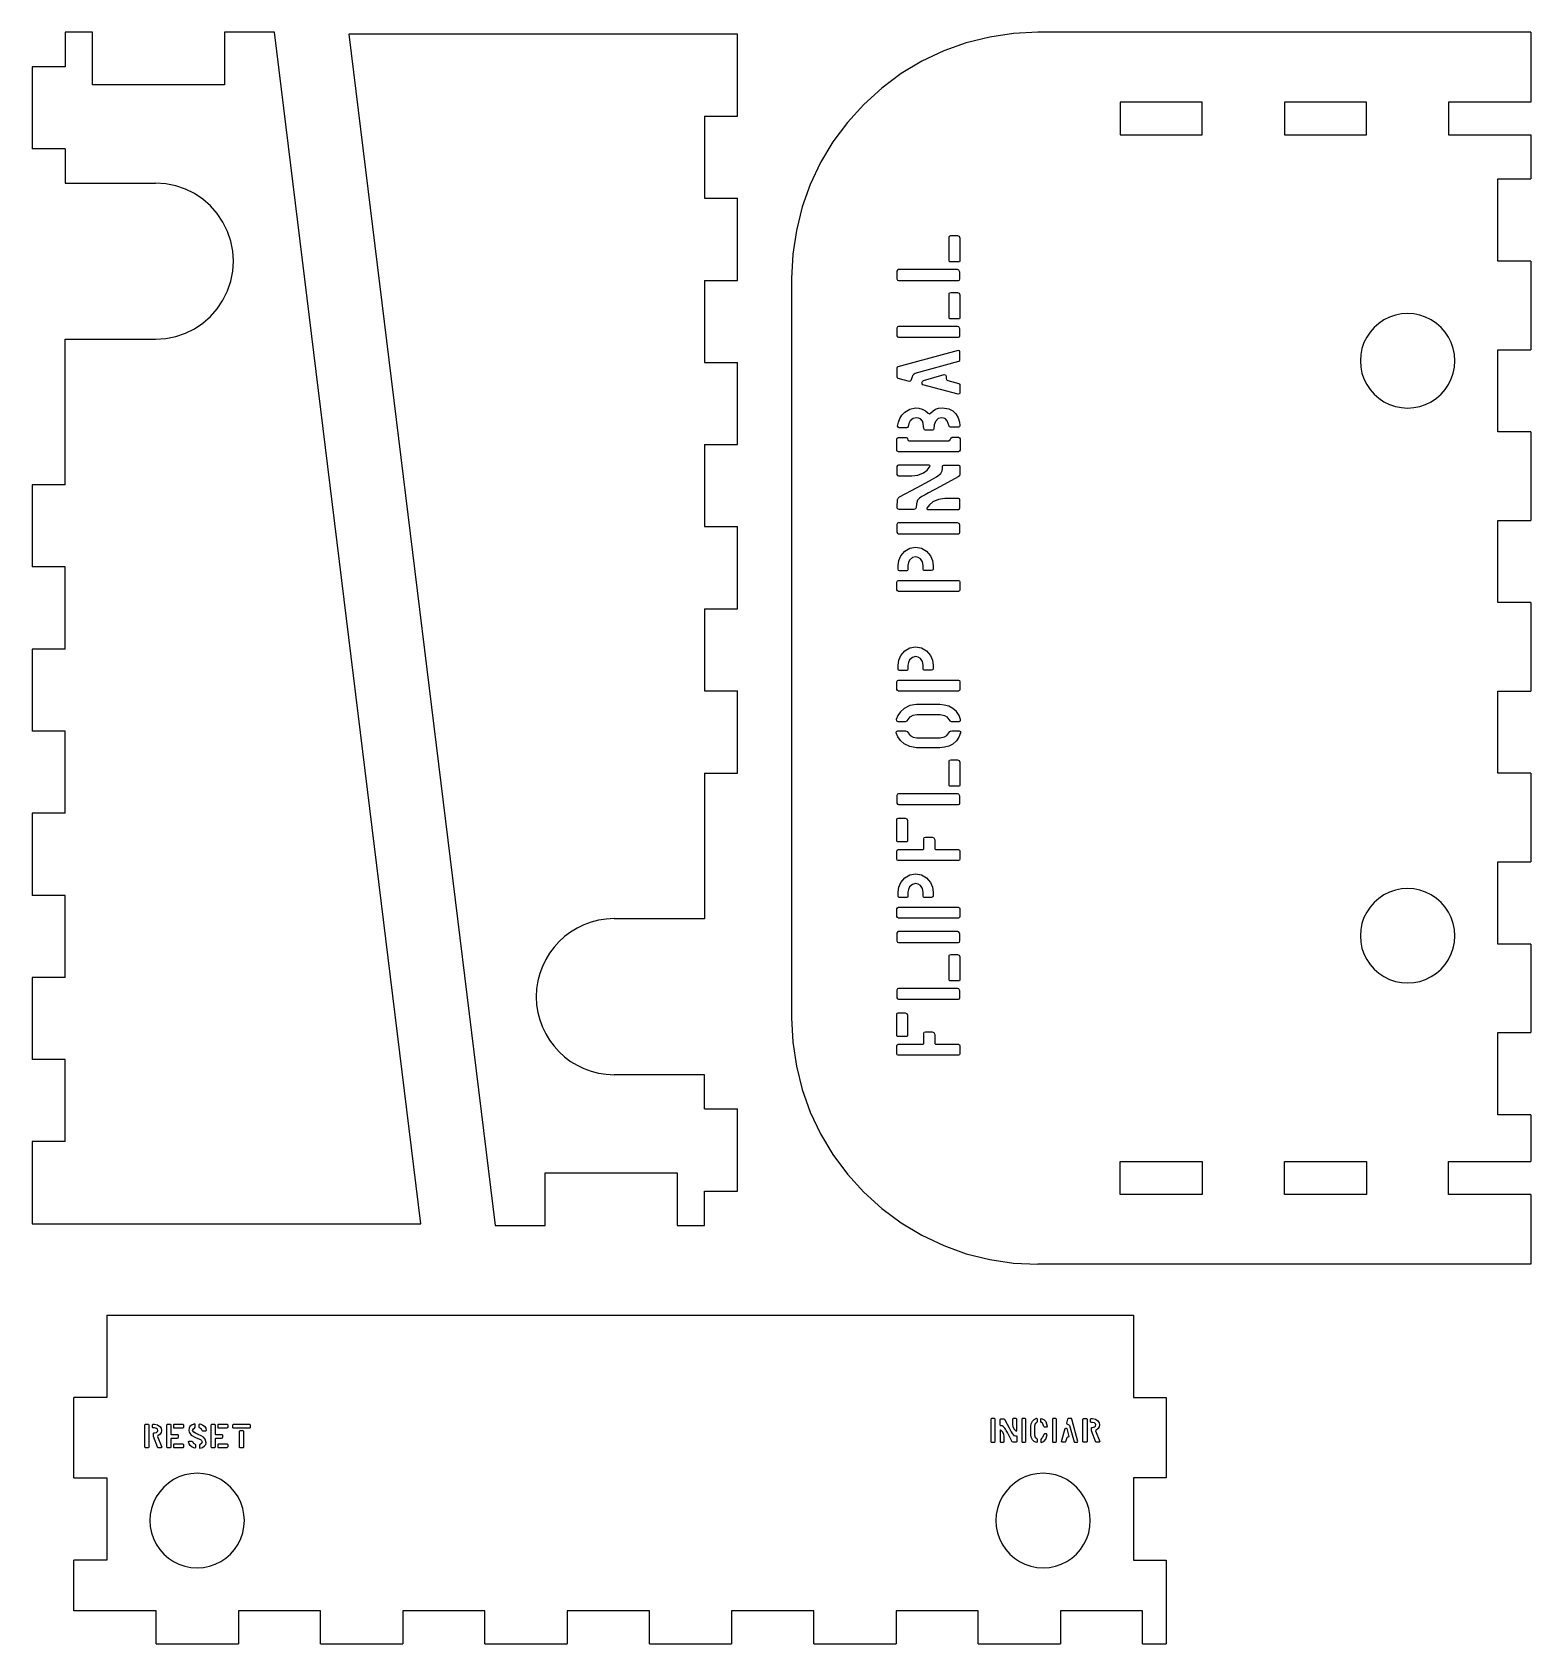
# Model space of a CAD drawing. Extents: x 0 to 365, y 7 to 400.
import ezdxf

# ---------------------------------------------------------------- set-up
doc = ezdxf.new("R2010")
doc.units = 0

msp = doc.modelspace()

# ---------------------------------------------------------------- linework, layer by layer
at = {"layer": 'Layer 1'}
for p, q in [((14.840481, 399.867708), (8.130641, 399.867708)), ((8.130641, 399.867708), (8.130641, 391.449724)), ((14.840481, 387.047587), (14.840481, 399.867708)), ((59.150247, 399.867708), (46.984705, 399.867708)), ((46.984705, 399.867708), (46.984705, 387.047587)), ((94.773746, 109.74282), (59.150247, 399.867708)), ((77.208059, 399.423737), (112.83156, 109.30097)), ((171.85217, 399.423737), (77.208059, 399.423737)), ((171.85217, 379.423618), (171.85217, 399.423737)), ((227.582896, 397.274203), (222.071997, 395.300487)), ((233.272927, 398.704177), (227.582896, 397.274203)), ((239.102746, 399.574111), (233.272927, 398.704177)), ((245.03301, 399.867708), (239.102746, 399.574111)), ((365.03293, 399.867635), (245.03327, 399.867635)), ((365.03293, 399.867635), (365.03293, 382.867626)), ((216.779574, 392.799324), (211.744969, 389.787011)), ((222.071997, 395.300487), (216.779574, 392.799324)), ((8.130641, 391.449724), (0.132291, 391.449724)), ((0.132292, 391.449724), (0.132292, 371.449606)), ((211.744969, 389.787011), (207.007527, 386.279845)), ((46.984705, 387.047587), (14.840481, 387.047587)), ((207.007527, 386.279845), (202.606589, 382.294123)), ((202.606589, 382.294123), (198.620865, 377.893187)), ((265.03313, 382.867626), (265.03313, 374.867685)), ((285.03298, 382.867626), (265.03313, 382.867626)), ((285.03298, 374.867685), (285.03298, 382.867626)), ((305.0331, 382.867626), (305.0331, 374.867685)), ((325.03295, 382.867626), (305.0331, 382.867626)), ((325.03295, 374.867685), (325.03295, 382.867626)), ((345.03307, 382.867626), (345.03307, 374.867685)), ((365.03293, 382.867626), (345.03307, 382.867626)), ((163.85117, 379.423618), (163.85117, 359.441756)), ((163.85117, 379.423618), (171.85217, 379.423618)), ((198.620865, 377.893187), (195.113698, 373.155745)), ((195.113698, 373.155745), (192.101384, 368.121142)), ((265.03313, 374.867685), (285.03298, 374.867685)), ((305.0331, 374.867685), (325.03295, 374.867685)), ((345.03307, 374.867685), (365.03293, 374.867685)), ((365.03293, 374.867685), (365.03293, 364.136714)), ((8.130641, 371.449606), (0.132291, 371.449606)), ((8.130641, 371.449606), (8.130641, 363.135604)), ((192.101384, 368.121142), (189.600219, 362.828719)), ((8.130641, 363.135604), (30.130751, 363.135604)), ((32.647713, 362.968569), (30.130981, 363.135657)), ((35.088416, 362.477963), (32.647713, 362.968569)), ((37.425402, 361.679825), (35.088416, 362.477963)), ((39.630981, 360.59014), (37.425402, 361.679825)), ((189.600219, 362.828719), (187.626501, 357.317821)), ((357.03299, 344.136596), (357.03299, 364.136714)), ((357.03299, 364.136714), (365.03293, 364.136714)), ((41.677465, 359.224895), (39.630981, 360.59014)), ((43.537166, 357.600075), (41.677465, 359.224895)), ((45.182395, 355.731667), (43.537166, 357.600075)), ((163.85117, 359.441756), (171.85217, 359.441756)), ((171.85217, 339.441637), (171.85217, 359.441756)), ((187.626501, 357.317821), (186.196526, 351.627791)), ((46.585464, 353.635657), (45.182395, 355.731667)), ((47.699128, 351.372559), (46.585464, 353.635657)), ((48.494602, 349.013545), (47.699128, 351.372559)), ((186.196526, 351.627791), (185.32659, 345.797972)), ((223.41681, 344.090819), (223.41681, 349.988649)), ((223.418, 349.988709), (223.525126, 350.24958)), ((223.525126, 350.24958), (223.78601, 350.356709)), ((223.78723, 350.356679), (225.44617, 350.356679)), ((225.44601, 350.356709), (225.86475, 350.182459)), ((225.86475, 350.182459), (226.03899, 349.763709)), ((226.03883, 349.763749), (226.03883, 344.090819)), ((48.971886, 346.590587), (48.494602, 349.013545)), ((49.130981, 344.135657), (48.971886, 346.590587)), ((185.32659, 345.797972), (185.03299, 339.867708)), ((48.494602, 339.257769), (48.971886, 341.680727)), ((48.971886, 341.680727), (49.130981, 344.135657)), ((210.67977, 341.673589), (210.67977, 339.789749)), ((210.793504, 341.94358), (210.68001, 341.673709)), ((211.04799, 342.062709), (210.793504, 341.94358)), ((225.46469, 342.062789), (211.04754, 342.062789)), ((223.56101, 343.926699), (223.418, 344.090709)), ((225.89596, 343.926779), (223.55969, 343.926779)), ((225.786, 341.964709), (225.46601, 342.062709)), ((226.03899, 341.468709), (225.786, 341.964709)), ((226.03899, 344.090709), (225.89601, 343.926699)), ((226.03883, 339.789749), (226.03883, 341.468799)), ((365.03293, 344.136596), (357.03299, 344.136596)), ((365.03293, 344.136596), (365.03293, 322.566704)), ((47.699128, 336.898755), (48.494602, 339.257769)), ((163.85117, 339.441637), (163.85117, 319.459775)), ((163.85117, 339.441637), (171.85217, 339.441637)), ((185.03371, 339.867808), (185.03371, 159.86806)), ((210.68001, 339.789709), (210.79425, 339.52945)), ((210.79425, 339.52945), (211.04799, 339.420699)), ((211.04754, 339.420659), (225.67106, 339.420659)), ((225.67101, 339.420699), (225.931875, 339.528704)), ((225.931875, 339.528704), (226.03899, 339.789709)), ((45.182395, 332.539647), (46.585464, 334.635657)), ((46.585464, 334.635657), (47.699128, 336.898755)), ((223.41681, 330.266609), (223.41681, 336.164699)), ((223.418, 336.164709), (223.525126, 336.425584)), ((223.525126, 336.425584), (223.78601, 336.532709)), ((223.78723, 336.532729), (225.44617, 336.532729)), ((225.44601, 336.532709), (225.86475, 336.358459)), ((225.86475, 336.358459), (226.03899, 335.939709)), ((226.03883, 335.939799), (226.03883, 330.266609)), ((41.677465, 329.046419), (43.537166, 330.671239)), ((43.537166, 330.671239), (45.182395, 332.539647)), ((223.56101, 330.102709), (223.418, 330.266709)), ((225.89596, 330.102829), (223.55969, 330.102829)), ((226.03899, 330.266709), (225.89601, 330.102709)), ((329.283, 329.827), (328.014362, 328.977775)), ((330.65277, 330.50106), (329.283, 329.827)), ((332.080594, 330.982531), (330.65277, 330.50106)), ((333.547121, 331.271414), (332.080594, 330.982531)), ((335.033, 331.367708), (333.547121, 331.271414)), ((336.518879, 331.271414), (335.033, 331.367708)), ((337.985406, 330.982531), (336.518879, 331.271414)), ((339.41323, 330.50106), (337.985406, 330.982531)), ((340.783, 329.827), (339.41323, 330.50106)), ((342.051638, 328.977775), (340.783, 329.827)), ((32.647713, 325.302745), (35.088416, 325.793351)), ((35.088416, 325.793351), (37.425402, 326.591489)), ((37.425402, 326.591489), (39.630981, 327.681174)), ((39.630981, 327.681174), (41.677465, 329.046419)), ((210.67977, 327.849639), (210.67977, 325.965799)), ((210.793504, 328.11958), (210.68001, 327.849709)), ((210.68001, 325.965709), (210.79425, 325.705454)), ((211.04799, 328.238709), (210.793504, 328.11958)), ((210.79425, 325.705454), (211.04799, 325.596699)), ((225.46469, 328.238569), (211.04754, 328.238569)), ((225.786, 328.140709), (225.46601, 328.238709)), ((225.67101, 325.596699), (225.931875, 325.704704)), ((226.03899, 327.644709), (225.786, 328.140709)), ((225.931875, 325.704704), (226.03899, 325.965709)), ((226.03883, 325.965799), (226.03883, 327.644589)), ((325.90004, 326.85637), (325.073708, 325.617708)), ((326.883484, 327.981978), (325.90004, 326.85637)), ((328.014362, 328.977775), (326.883484, 327.981978)), ((343.182516, 327.981978), (342.051638, 328.977775)), ((344.16596, 326.85637), (343.182516, 327.981978)), ((344.992292, 325.617708), (344.16596, 326.85637)), ((8.130641, 289.6698), (8.130641, 325.135617)), ((8.130641, 325.135617), (30.130751, 325.135617)), ((30.130981, 325.135657), (32.647713, 325.302745)), ((225.56787, 322.378579), (210.92583, 318.425709)), ((211.04754, 325.596709), (225.67106, 325.596709)), ((225.894621, 322.319825), (225.56801, 322.378699)), ((226.03899, 322.030709), (225.894621, 322.319825)), ((226.03883, 320.145759), (226.03883, 322.030659)), ((323.931078, 322.868261), (323.634132, 321.390993)), ((324.414162, 324.282752), (323.931078, 322.868261)), ((325.073708, 325.617708), (324.414162, 324.282752)), ((345.651838, 324.282752), (344.992292, 325.617708)), ((346.134922, 322.868261), (345.651838, 324.282752)), ((346.431868, 321.390993), (346.134922, 322.868261)), ((357.03299, 302.566849), (357.03299, 322.566704)), ((357.03299, 322.566704), (365.03293, 322.566704)), ((163.85117, 319.459775), (171.85217, 319.459775)), ((171.85217, 299.46018), (171.85217, 319.459775)), ((210.6586, 318.077519), (210.6586, 316.008999)), ((210.730874, 318.297467), (210.659, 318.077609)), ((210.92499, 318.425599), (210.730874, 318.297467)), ((215.16446, 316.868899), (225.77425, 319.797569)), ((225.77301, 319.797609), (225.967496, 319.925609)), ((225.967496, 319.925609), (226.03899, 320.145709)), ((323.634132, 321.390993), (323.533, 319.867708)), ((323.533, 319.867708), (323.634132, 318.344423)), ((323.634132, 318.344423), (323.931078, 316.867155)), ((346.134922, 316.867155), (346.431868, 318.344423)), ((346.533, 319.867708), (346.431868, 321.390993)), ((346.431868, 318.344423), (346.533, 319.867708)), ((346.533, 319.867708), (346.533, 319.867708)), ((210.659, 316.008909), (210.730499, 315.771809)), ((210.730499, 315.771809), (210.92499, 315.640309)), ((210.92583, 315.640169), (213.70925, 314.944319)), ((213.70999, 314.944299), (213.969994, 314.969088)), ((213.969994, 314.969088), (214.13999, 315.148909)), ((214.14052, 315.148839), (214.65117, 316.418309)), ((214.65199, 316.418309), (214.861125, 316.703796)), ((214.861125, 316.703796), (215.16401, 316.868909)), ((216.78106, 314.534219), (216.90542, 314.841659)), ((216.805249, 314.235434), (216.78199, 314.534309)), ((217.028, 314.042909), (216.805249, 314.235434)), ((216.906, 314.841609), (217.151, 315.066909)), ((225.56787, 311.748939), (217.02712, 314.042889)), ((217.15148, 315.066819), (222.21031, 316.500339)), ((222.20999, 316.500309), (222.495, 316.477309)), ((222.495, 316.477309), (222.68, 316.152309)), ((222.68127, 316.152409), (222.69977, 315.537519)), ((222.70101, 315.537609), (222.7985, 315.241734)), ((222.7985, 315.241734), (223.04899, 315.066909)), ((223.04904, 315.066819), (225.77425, 314.329689)), ((225.77301, 314.329609), (225.967496, 314.201472)), ((225.967496, 314.201472), (226.03899, 313.981609)), ((226.03883, 313.981499), (226.03883, 312.096869)), ((323.931078, 316.867155), (324.414162, 315.452664)), ((324.414162, 315.452664), (325.073708, 314.117708)), ((325.073708, 314.117708), (325.90004, 312.879046)), ((344.16596, 312.879046), (344.992292, 314.117708)), ((344.992292, 314.117708), (345.651838, 315.452664)), ((345.651838, 315.452664), (346.134922, 316.867155)), ((225.894621, 311.807661), (225.56801, 311.748899)), ((226.03899, 312.096899), (225.894621, 311.807661)), ((325.90004, 312.879046), (326.883484, 311.753438)), ((326.883484, 311.753438), (328.014362, 310.757641)), ((328.014362, 310.757641), (329.283, 309.908416)), ((340.783, 309.908416), (342.051638, 310.757641)), ((342.051638, 310.757641), (343.182516, 311.753438)), ((343.182516, 311.753438), (344.16596, 312.879046)), ((211.393621, 305.837774), (211.916011, 306.654624)), ((211.916011, 306.654624), (212.584, 307.356199)), ((212.584, 307.356199), (213.821126, 308.120036)), ((213.821126, 308.120036), (215.24201, 308.405599)), ((215.24201, 308.405599), (216.051243, 308.332736)), ((216.051243, 308.332736), (216.82599, 308.108299)), ((216.82599, 308.108299), (217.635875, 307.666712)), ((217.635875, 307.666712), (218.31001, 307.074299)), ((218.31001, 307.074299), (218.613376, 306.946899)), ((218.613376, 306.946899), (218.904, 307.094899)), ((218.904, 307.094899), (219.491, 307.690099)), ((219.491, 307.690099), (220.118624, 308.064949)), ((220.118624, 308.064949), (220.82199, 308.299999)), ((220.82199, 308.299999), (221.81201, 308.405599)), ((221.81201, 308.405599), (223.35, 308.168299)), ((223.35, 308.168299), (224.2835, 307.687649)), ((224.2835, 307.687649), (225.034, 306.955299)), ((225.034, 306.955299), (225.591875, 305.978624)), ((329.283, 309.908416), (330.65277, 309.234356)), ((330.65277, 309.234356), (332.080594, 308.752885)), ((332.080594, 308.752885), (333.547121, 308.464002)), ((333.547121, 308.464002), (335.033, 308.367708)), ((335.033, 308.367708), (336.518879, 308.464002)), ((336.518879, 308.464002), (337.985406, 308.752885)), ((337.985406, 308.752885), (339.41323, 309.234356)), ((339.41323, 309.234356), (340.783, 309.908416)), ((210.864, 303.982299), (211.03642, 304.936662)), ((210.95613, 303.693111), (210.864, 303.982299)), ((211.23201, 303.572299), (210.95613, 303.693111)), ((211.03642, 304.936662), (211.393621, 305.837774)), ((213.03456, 303.572259), (211.23275, 303.572259)), ((213.272871, 303.657361), (213.03401, 303.572299)), ((213.40299, 303.879599), (213.272871, 303.657361)), ((213.59075, 304.593712), (213.40299, 303.879599)), ((213.94801, 305.259299), (213.59075, 304.593712)), ((214.62, 305.821999), (213.94801, 305.259299)), ((215.406, 305.988899), (214.62, 305.821999)), ((215.955124, 305.922637), (215.406, 305.988899)), ((216.45099, 305.694599), (215.955124, 305.922637)), ((216.91499, 305.155699), (216.45099, 305.694599)), ((217.117, 304.635599), (216.91499, 305.155699)), ((217.26599, 303.346899), (217.117, 304.635599)), ((217.373131, 303.085799), (217.26599, 303.346899)), ((217.634, 302.978299), (217.373131, 303.085799)), ((219.31312, 302.978269), (217.63302, 302.978269)), ((219.574134, 303.086024), (219.314, 302.978299)), ((219.68201, 303.346899), (219.574134, 303.086024)), ((219.788755, 304.250074), (219.68201, 303.346899)), ((220.11, 305.112899), (219.788755, 304.250074)), ((220.765, 305.781399), (220.11, 305.112899)), ((221.62799, 305.988899), (220.765, 305.781399)), ((222.47201, 305.775399), (221.62799, 305.988899)), ((222.95001, 305.271999), (222.47201, 305.775399)), ((223.389, 303.961599), (222.95001, 305.271999)), ((223.520256, 303.756303), (223.389, 303.961599)), ((223.75799, 303.674899), (223.520256, 303.756303)), ((225.66312, 303.674919), (223.75812, 303.674919)), ((225.591875, 305.978624), (225.918, 304.903999)), ((225.938749, 303.795561), (225.66199, 303.674899)), ((225.918, 304.903999), (226.031, 304.084299)), ((226.031, 304.084299), (225.938749, 303.795561)), ((365.03293, 302.566849), (357.03299, 302.566849)), ((365.03293, 302.566849), (365.03293, 280.99669)), ((163.85117, 299.46018), (163.85117, 279.47832)), ((163.85117, 299.46018), (171.85217, 299.46018)), ((210.679, 300.766899), (210.78662, 301.037637)), ((210.67977, 298.10438), (210.67977, 300.766879)), ((210.78662, 301.037637), (211.04799, 301.155599)), ((211.04754, 301.155559), (212.93137, 301.155559)), ((212.93201, 301.155599), (213.163751, 301.070011)), ((213.163751, 301.070011), (213.301, 300.848299)), ((213.30179, 300.848379), (213.32029, 300.684859)), ((213.321, 300.684899), (213.451001, 300.462511)), ((213.451001, 300.462511), (213.68901, 300.377599)), ((213.68808, 300.377679), (223.28717, 300.377679)), ((223.286, 300.377599), (223.61401, 300.602899)), ((223.61525, 300.602839), (223.81898, 301.012419)), ((223.819, 301.012299), (224.146, 301.237599)), ((224.14706, 301.237579), (225.68165, 301.237579)), ((225.68199, 301.237599), (225.943749, 301.130087)), ((225.943749, 301.130087), (226.051, 300.868899)), ((226.05206, 300.869009), (226.05206, 298.10438)), ((210.786999, 297.84315), (210.679, 298.1043)), ((210.7975, 294.363512), (210.68001, 294.1023)), ((211.04799, 297.7356), (210.786999, 297.84315)), ((211.06799, 294.4709), (210.7975, 294.363512)), ((225.68165, 297.73555), (211.04754, 297.73555)), ((218.52202, 294.47086), (211.06871, 294.47086)), ((218.56435, 294.47086), (218.52205, 294.47086)), ((218.732876, 294.373837), (218.56401, 294.4709)), ((218.748, 294.1843), (218.732876, 294.373837)), ((221.77999, 294.1636), (221.865615, 294.379388)), ((221.865615, 294.379388), (222.08699, 294.4709)), ((222.08596, 294.47086), (225.73192, 294.47086)), ((225.944127, 297.8433), (225.68199, 297.7356)), ((225.732, 294.4709), (225.946999, 294.378701)), ((226.051, 298.1043), (225.944127, 297.8433)), ((225.946999, 294.378701), (226.03899, 294.1636)), ((210.67977, 294.10229), (210.67977, 292.19756)), ((210.68001, 292.1976), (210.797879, 291.936337)), ((210.797879, 291.936337), (211.06799, 291.8289)), ((211.06871, 291.82899), (214.3469, 291.82899)), ((214.346, 291.8289), (215.799009, 292.01755)), ((215.61801, 289.0352), (218.64899, 290.6604)), ((215.799009, 292.01755), (217.14701, 292.5797)), ((217.14701, 292.5797), (218.061497, 293.275388)), ((218.061497, 293.275388), (218.748, 294.1843)), ((218.64899, 290.6604), (220.346, 291.5829)), ((220.346, 291.5829), (221.371, 292.4427)), ((225.63, 291.6036), (221.33999, 289.2959)), ((221.371, 292.4427), (221.68699, 293.039)), ((221.68699, 293.039), (221.77999, 293.6723)), ((221.77904, 293.67235), (221.77904, 294.16368)), ((225.927116, 291.881713), (225.63, 291.6036)), ((226.03899, 292.2796), (225.927116, 291.881713)), ((226.03883, 294.16368), (226.03883, 292.27958)), ((8.130641, 289.6698), (0.132291, 289.6698)), ((0.132292, 289.6698), (0.132292, 269.66969)), ((210.864, 286.0743), (210.996159, 286.45025)), ((210.996159, 286.45025), (211.294, 286.7296)), ((211.294, 286.7296), (215.61801, 289.0352)), ((216.74201, 286.8109), (216.164758, 286.411088)), ((217.53301, 287.2451), (216.74201, 286.8109)), ((218.41, 287.7192), (217.53301, 287.2451)), ((221.33999, 289.2959), (218.41, 287.7192)), ((210.74062, 284.23096), (210.86498, 286.07431)), ((210.864621, 283.856862), (210.74099, 284.2309)), ((211.23201, 283.6983), (210.864621, 283.856862)), ((214.83637, 283.69835), (211.23275, 283.69835)), ((215.18488, 283.834237), (214.83701, 283.6983)), ((215.349, 284.1696), (215.18488, 283.834237)), ((215.431, 285.0089), (215.349, 284.1696)), ((215.71199, 285.9035), (215.431, 285.0089)), ((216.164758, 286.411088), (215.71199, 285.9035)), ((218.61662, 284.833012), (217.991, 283.9849)), ((217.991, 283.9849), (218.006124, 283.788387)), ((218.006124, 283.788387), (218.17499, 283.6983)), ((218.17542, 283.69835), (218.21512, 283.69835)), ((218.2151, 283.69835), (225.67106, 283.69835)), ((219.44399, 285.4997), (218.61662, 284.833012)), ((220.846746, 286.128313), (219.44399, 285.4997)), ((222.37401, 286.3403), (220.846746, 286.128313)), ((225.67106, 286.34021), (222.37435, 286.34021)), ((225.932246, 286.232562), (225.67101, 286.3403)), ((225.67101, 283.6983), (225.931875, 283.805838)), ((225.931875, 283.805838), (226.03899, 284.0669)), ((226.03899, 285.9716), (225.932246, 286.232562)), ((226.03883, 284.06691), (226.03883, 285.97165)), ((163.85117, 279.47832), (171.85217, 279.47832)), ((171.85217, 259.47847), (171.85217, 279.47832)), ((210.67977, 280.04101), (210.67977, 278.13628)), ((210.793871, 280.301038), (210.68001, 280.0409)), ((211.04799, 280.4096), (210.793871, 280.301038)), ((225.46469, 280.40958), (211.04754, 280.40958)), ((225.873243, 280.239613), (225.46601, 280.4096)), ((226.03899, 279.8363), (225.873243, 280.239613)), ((226.03883, 278.13628), (226.03883, 279.83623)), ((357.03299, 260.99683), (357.03299, 280.99669)), ((357.03299, 280.99669), (365.03293, 280.99669)), ((210.68001, 278.1363), (210.79425, 277.876163)), ((210.79425, 277.876163), (211.04799, 277.7676)), ((211.04754, 277.76771), (225.67106, 277.76771)), ((225.67101, 277.7676), (225.931875, 277.87515)), ((225.931875, 277.87515), (226.03899, 278.1363)), ((210.95099, 270.0383), (211.115994, 271.26625)), ((211.115994, 271.26625), (211.60499, 272.4039)), ((211.60499, 272.4039), (212.58099, 273.539)), ((212.58099, 273.539), (213.821627, 274.252625)), ((213.77, 271.3303), (213.46913, 270.71715)), ((214.46299, 271.9395), (213.77, 271.3303)), ((213.821627, 274.252625), (215.231, 274.5029)), ((215.231, 272.1269), (214.46299, 271.9395)), ((215.231, 274.5029), (216.64037, 274.25255)), ((215.878752, 271.999875), (215.231, 272.1269)), ((216.43499, 271.6447), (215.878752, 271.999875)), ((216.940747, 270.915262), (216.43499, 271.6447)), ((216.64037, 274.25255), (217.88099, 273.539)), ((217.11499, 270.0383), (216.940747, 270.915262)), ((217.88099, 273.539), (218.85701, 272.4039)), ((218.85701, 272.4039), (219.345624, 271.26625)), ((219.345624, 271.26625), (219.51101, 270.0383)), ((8.130641, 269.66969), (0.132291, 269.66969)), ((8.130641, 249.68888), (8.130641, 269.66969)), ((211.058617, 268.834925), (210.95099, 269.0963)), ((210.95229, 269.09626), (210.95229, 270.03818)), ((211.32001, 268.7276), (211.058617, 268.834925)), ((213.10071, 268.72769), (211.32006, 268.72769)), ((213.287255, 268.796438), (213.101, 268.7276)), ((213.36701, 268.9729), (213.287255, 268.796438)), ((213.46913, 270.71715), (213.36701, 270.0383)), ((213.36794, 270.03818), (213.36794, 268.97296)), ((217.11444, 269.03435), (217.11444, 270.03818)), ((217.18437, 268.858016), (217.11499, 269.0343)), ((217.361, 268.7889), (217.18437, 268.858016)), ((219.14379, 268.78881), (217.3605, 268.78881)), ((219.404259, 268.896713), (219.143, 268.7889)), ((219.51101, 269.1576), (219.404259, 268.896713)), ((219.51156, 270.03818), (219.51156, 269.15764)), ((210.67977, 264.11971), (210.67977, 266.00354)), ((210.68001, 266.0036), (210.79425, 266.263737)), ((210.793504, 263.849425), (210.68001, 264.1196)), ((211.04799, 263.7303), (210.793504, 263.849425)), ((210.79425, 266.263737), (211.04799, 266.3723)), ((211.04754, 266.37237), (225.67106, 266.37237)), ((225.67106, 263.73024), (211.04754, 263.73024)), ((225.67101, 266.3723), (225.931875, 266.26475)), ((225.931496, 263.8486), (225.67101, 263.7303)), ((226.03899, 264.1196), (225.931496, 263.8486)), ((225.931875, 266.26475), (226.03899, 266.0036)), ((226.03883, 266.00354), (226.03883, 264.11971)), ((163.85117, 259.47847), (163.85117, 239.49713)), ((163.85117, 259.47847), (171.85217, 259.47847)), ((365.03293, 260.99683), (357.03299, 260.99683)), ((365.03293, 260.99683), (365.03293, 239.42562)), ((8.130641, 249.68888), (0.132291, 249.68888)), ((0.132292, 249.68888), (0.132292, 229.68903)), ((211.115994, 246.9889), (211.60499, 248.1265)), ((211.60499, 248.1265), (212.58099, 249.26169)), ((212.58099, 249.26169), (213.821627, 249.975326)), ((214.46299, 247.66221), (213.77, 247.0529)), ((213.821627, 249.975326), (215.231, 250.22559)), ((215.231, 247.84961), (214.46299, 247.66221)), ((215.231, 250.22559), (216.64037, 249.975248)), ((215.878752, 247.722581), (215.231, 247.84961)), ((216.43499, 247.36741), (215.878752, 247.722581)), ((216.940747, 246.637919), (216.43499, 247.36741)), ((216.64037, 249.975248), (217.88099, 249.26169)), ((217.88099, 249.26169), (218.85701, 248.1265)), ((218.85701, 248.1265), (219.345624, 246.9889)), ((210.95099, 245.76091), (211.115994, 246.9889)), ((211.058617, 244.557243), (210.95099, 244.81891)), ((210.95229, 244.81783), (210.95229, 245.75975)), ((211.32001, 244.4503), (211.058617, 244.557243)), ((213.10071, 244.45006), (211.32006, 244.45006)), ((213.287255, 244.51911), (213.101, 244.4503)), ((213.36701, 244.69559), (213.287255, 244.51911)), ((213.46913, 246.439755), (213.36701, 245.76091)), ((213.36794, 245.75975), (213.36794, 244.69612)), ((213.77, 247.0529), (213.46913, 246.439755)), ((217.11499, 245.76091), (216.940747, 246.637919)), ((217.11444, 244.75697), (217.11444, 245.75975)), ((217.18437, 244.580995), (217.11499, 244.75689)), ((217.361, 244.5116), (217.18437, 244.580995)), ((219.14379, 244.51091), (217.3605, 244.51091)), ((219.404259, 244.61933), (219.143, 244.5116)), ((219.345624, 246.9889), (219.51101, 245.76091)), ((219.51101, 244.8803), (219.404259, 244.61933)), ((219.51156, 245.75975), (219.51156, 244.88133)), ((163.85117, 239.49713), (171.85217, 239.49713)), ((171.85217, 219.49728), (171.85217, 239.49713)), ((210.67977, 239.84102), (210.67977, 241.7275)), ((210.68001, 241.7263), (210.79425, 241.986384)), ((210.793504, 239.571705), (210.68001, 239.84231)), ((211.04799, 239.4529), (210.793504, 239.571705)), ((210.79425, 241.986384), (211.04799, 242.0949)), ((211.04754, 242.09527), (225.67106, 242.09527)), ((225.67106, 239.45208), (211.04754, 239.45208)), ((225.67101, 242.0949), (225.931875, 241.987737)), ((225.931496, 239.571247), (225.67101, 239.4529)), ((226.03899, 239.84231), (225.931496, 239.571247)), ((225.931875, 241.987737), (226.03899, 241.7263)), ((226.03883, 241.7275), (226.03883, 239.84102)), ((357.03299, 219.42577), (357.03299, 239.42562)), ((357.03299, 239.42562), (365.03293, 239.42562)), ((213.857621, 235.894642), (212.413, 235.20851)), ((215.417, 236.1763), (213.857621, 235.894642)), ((215.463, 236.1763), (215.417, 236.1763)), ((215.529, 236.1763), (215.463, 236.1763)), ((215.665, 236.1763), (215.529, 236.1763)), ((215.94699, 236.1763), (215.665, 236.1763)), ((216.48999, 236.1763), (215.94699, 236.1763)), ((217.91901, 236.1763), (216.48999, 236.1763)), ((219.57099, 236.1763), (217.91901, 236.1763)), ((220.447, 236.1763), (219.57099, 236.1763)), ((220.84001, 236.1763), (220.447, 236.1763)), ((221.025, 236.1763), (220.84001, 236.1763)), ((221.17201, 236.1763), (221.025, 236.1763)), ((222.21701, 236.05081), (221.17201, 236.1763)), ((223.288505, 235.7409), (222.21701, 236.05081)), ((224.282, 235.22819), (223.288505, 235.7409)), ((210.917878, 233.517538), (210.522, 232.48959)), ((210.522, 232.48959), (210.591745, 232.163056)), ((210.591745, 232.163056), (210.89099, 232.0189)), ((210.89144, 232.01993), (212.81496, 232.01993)), ((211.53199, 234.42841), (210.917878, 233.517538)), ((212.413, 235.20851), (211.53199, 234.42841)), ((212.81599, 232.0189), (213.14399, 232.22361)), ((213.14399, 232.22361), (213.902, 233.16269)), ((213.902, 233.16269), (214.667009, 233.580103)), ((214.667009, 233.580103), (215.54001, 233.71829)), ((215.54017, 233.71856), (221.17315, 233.71856)), ((221.17201, 233.71829), (221.21301, 233.71829)), ((221.21299, 233.71829), (222.28699, 233.50181)), ((222.28699, 233.50181), (222.86899, 233.13991)), ((222.86899, 233.13991), (223.588, 232.22361)), ((223.588, 232.22361), (223.93701, 232.0189)), ((223.93804, 232.01993), (225.84304, 232.01993)), ((225.19399, 234.43291), (224.282, 235.22819)), ((225.812251, 233.520466), (225.19399, 234.43291)), ((226.20999, 232.48959), (225.812251, 233.520466)), ((225.84201, 232.0189), (226.141121, 232.16309)), ((226.141121, 232.16309), (226.20999, 232.48959)), ((8.130641, 229.68903), (0.132291, 229.68903)), ((8.130641, 209.7077), (8.130641, 229.68903)), ((210.522, 229.31563), (210.591745, 229.642201)), ((210.917878, 228.287709), (210.522, 229.31563)), ((210.591745, 229.642201), (210.89099, 229.78629)), ((210.89144, 229.78685), (212.81496, 229.78685)), ((211.53199, 227.37687), (210.917878, 228.287709)), ((212.81599, 229.78629), (213.14399, 229.58161)), ((213.14399, 229.58161), (213.902, 228.64218)), ((213.902, 228.64218), (214.667009, 228.224559)), ((214.667009, 228.224559), (215.54001, 228.08629)), ((215.54017, 228.08558), (221.17315, 228.08558)), ((221.17201, 228.08629), (221.21301, 228.08629)), ((221.21299, 228.08629), (222.28699, 228.30291)), ((222.28699, 228.30291), (222.86899, 228.66494)), ((222.86899, 228.66494), (223.588, 229.58161)), ((223.588, 229.58161), (223.93701, 229.78629)), ((223.93804, 229.78685), (225.84304, 229.78685)), ((225.799753, 228.254269), (225.157, 227.31884)), ((226.20999, 229.31563), (225.799753, 228.254269)), ((225.84201, 229.78629), (226.141121, 229.642115)), ((226.141121, 229.642115), (226.20999, 229.31563)), ((212.413, 226.59677), (211.53199, 227.37687)), ((213.857621, 225.910604), (212.413, 226.59677)), ((215.417, 225.62895), (213.857621, 225.910604)), ((215.463, 225.62895), (215.417, 225.62895)), ((215.529, 225.62895), (215.463, 225.62895)), ((215.665, 225.62895), (215.529, 225.62895)), ((215.94699, 225.62895), (215.665, 225.62895)), ((216.48999, 225.62895), (215.94699, 225.62895)), ((217.91901, 225.62895), (216.48999, 225.62895)), ((219.57099, 225.62895), (217.91901, 225.62895)), ((220.447, 225.62895), (219.57099, 225.62895)), ((220.84001, 225.62895), (220.447, 225.62895)), ((221.025, 225.62895), (220.84001, 225.62895)), ((221.17201, 225.62895), (221.025, 225.62895)), ((222.27601, 225.7546), (221.17201, 225.62895)), ((223.310504, 226.057737), (222.27601, 225.7546)), ((224.26999, 226.55409), (223.310504, 226.057737)), ((225.157, 227.31884), (224.26999, 226.55409)), ((223.41681, 216.47302), (223.41681, 222.37322)), ((223.418, 222.37227), (223.525126, 222.63342)), ((223.525126, 222.63342), (223.78601, 222.74094)), ((223.78723, 222.741), (225.44617, 222.741)), ((225.44601, 222.74094), (225.86475, 222.566705)), ((225.86475, 222.566705), (226.03899, 222.14761)), ((226.03883, 222.14833), (226.03883, 216.47302)), ((163.85117, 219.49728), (163.85117, 184.02988)), ((163.85117, 219.49728), (171.85217, 219.49728)), ((223.56101, 216.31027), (223.418, 216.47429)), ((225.89596, 216.30897), (223.55969, 216.30897)), ((226.03899, 216.47429), (225.89601, 216.31027)), ((365.03293, 219.42577), (357.03299, 219.42577)), ((365.03293, 219.42577), (365.03293, 197.85693)), ((210.67977, 214.05737), (210.67977, 212.17354)), ((210.793504, 214.328168), (210.68001, 214.05761)), ((210.68001, 212.17362), (210.79425, 211.913509)), ((211.04799, 214.44694), (210.793504, 214.328168)), ((210.79425, 211.913509), (211.04799, 211.80495)), ((225.46469, 214.44631), (211.04754, 214.44631)), ((225.786, 214.34905), (225.46601, 214.44695)), ((225.67101, 211.80495), (225.931875, 211.912129)), ((226.03899, 213.85295), (225.786, 214.34905)), ((225.931875, 211.912129), (226.03899, 212.17362)), ((226.03883, 212.17354), (226.03883, 213.85364)), ((8.130641, 209.7077), (0.132291, 209.7077)), ((0.132292, 209.7077), (0.132292, 189.7052)), ((210.64, 208.14761), (210.75587, 208.401076)), ((210.64008, 202.88402), (210.64008, 208.14658)), ((210.75587, 208.401076), (211.00899, 208.51631)), ((211.00785, 208.517), (212.70912, 208.517)), ((211.04754, 211.80577), (225.67106, 211.80577)), ((212.70799, 208.51631), (213.11237, 208.339825)), ((213.11237, 208.339825), (213.282, 207.92229)), ((213.28327, 207.92168), (213.28327, 202.88402)), ((210.80399, 202.7409), (210.64, 202.88431)), ((210.64, 200.4676), (210.754377, 200.727734)), ((210.64008, 198.56337), (210.64008, 200.46837)), ((210.754377, 200.727734), (211.00899, 200.8363)), ((213.13775, 202.74114), (210.80412, 202.74114)), ((211.00785, 200.83614), (217.10385, 200.83614)), ((213.282, 202.88431), (213.13799, 202.7409)), ((217.10499, 200.8363), (217.25001, 201.00032)), ((217.24937, 201.00018), (217.24937, 203.49785)), ((217.25001, 203.4983), (217.357133, 203.759402)), ((217.357133, 203.759402), (217.61799, 203.86689)), ((217.61715, 203.86562), (219.27873, 203.86562)), ((219.27799, 203.86689), (219.715, 203.69041)), ((219.715, 203.69041), (219.89201, 203.2529)), ((219.89201, 201.00032), (220.05599, 200.8363)), ((219.89256, 203.25179), (219.89256, 201.00018)), ((220.0566, 200.83614), (225.66577, 200.83614)), ((225.66699, 200.8363), (225.928002, 200.729129)), ((225.928002, 200.729129), (226.036, 200.4676)), ((226.03619, 200.46837), (226.03619, 198.56337)), ((210.754378, 198.302856), (210.64, 198.56289)), ((211.00899, 198.1943), (210.754378, 198.302856)), ((225.66577, 198.1956), (211.00785, 198.1956)), ((225.927624, 198.301983), (225.66699, 198.1943)), ((226.036, 198.56289), (225.927624, 198.301983)), ((357.03299, 177.85708), (357.03299, 197.85693)), ((357.03299, 197.85693), (365.03293, 197.85693)), ((211.115994, 191.692889), (211.60499, 192.83051)), ((211.60499, 192.83051), (212.58099, 193.96571)), ((212.58099, 193.96571), (213.821627, 194.679335)), ((214.46299, 192.36619), (213.77, 191.75691)), ((213.821627, 194.679335), (215.231, 194.92961)), ((215.231, 192.5536), (214.46299, 192.36619)), ((215.231, 194.92961), (216.64037, 194.679256)), ((215.878752, 192.426579), (215.231, 192.5536)), ((216.43499, 192.0714), (215.878752, 192.426579)), ((216.64037, 194.679256), (217.88099, 193.96571)), ((217.88099, 193.96571), (218.85701, 192.83051)), ((218.85701, 192.83051), (219.345624, 191.692889)), ((8.130641, 189.7052), (0.132291, 189.7052)), ((8.130641, 169.72386), (8.130641, 189.7052)), ((210.95099, 190.4649), (211.115994, 191.692889)), ((211.058617, 189.261243), (210.95099, 189.5229)), ((210.95229, 189.52256), (210.95229, 190.46447)), ((211.32001, 189.15431), (211.058617, 189.261243)), ((213.10071, 189.15479), (211.32006, 189.15479)), ((213.287255, 189.223102), (213.101, 189.15431)), ((213.36701, 189.39961), (213.287255, 189.223102)), ((213.46913, 191.143755), (213.36701, 190.4649)), ((213.36794, 190.46447), (213.36794, 189.40085)), ((213.77, 191.75691), (213.46913, 191.143755)), ((216.940747, 191.341916), (216.43499, 192.0714)), ((217.11499, 190.4649), (216.940747, 191.341916)), ((217.11444, 189.4617), (217.11444, 190.46447)), ((217.18437, 189.285015), (217.11499, 189.46091)), ((217.361, 189.21562), (217.18437, 189.285015)), ((219.14379, 189.21564), (217.3605, 189.21564)), ((219.404259, 189.323349), (219.143, 189.21562)), ((219.345624, 191.692889), (219.51101, 190.4649)), ((219.51101, 189.58431), (219.404259, 189.323349)), ((219.51156, 190.46447), (219.51156, 189.58341)), ((328.014362, 188.977767), (326.883484, 187.98197)), ((329.283, 189.826992), (328.014362, 188.977767)), ((330.65277, 190.501052), (329.283, 189.826992)), ((332.080594, 190.982523), (330.65277, 190.501052)), ((333.547121, 191.271406), (332.080594, 190.982523)), ((335.033, 191.3677), (333.547121, 191.271406)), ((336.518879, 191.271406), (335.033, 191.3677)), ((337.985406, 190.982523), (336.518879, 191.271406)), ((339.41323, 190.501052), (337.985406, 190.982523)), ((340.783, 189.826992), (339.41323, 190.501052)), ((342.051638, 188.977767), (340.783, 189.826992)), ((343.182516, 187.98197), (342.051638, 188.977767)), ((210.67977, 184.54575), (210.67977, 186.42958)), ((210.68001, 186.43029), (210.79425, 186.690395)), ((210.793504, 184.275705), (210.68001, 184.5463)), ((210.79425, 186.690395), (211.04799, 186.79891)), ((211.04754, 186.8), (225.67106, 186.8)), ((225.67101, 186.79891), (225.931875, 186.691737)), ((226.03899, 184.5463), (225.931496, 184.275259)), ((225.931875, 186.691737), (226.03899, 186.43029)), ((226.03883, 186.42958), (226.03883, 184.54575)), ((325.073708, 185.6177), (324.414162, 184.282744)), ((325.90004, 186.856362), (325.073708, 185.6177)), ((326.883484, 187.98197), (325.90004, 186.856362)), ((344.16596, 186.856362), (343.182516, 187.98197)), ((344.992292, 185.6177), (344.16596, 186.856362)), ((345.651838, 184.282744), (344.992292, 185.6177)), ((131.235637, 180.781277), (129.774069, 179.687367)), ((132.801045, 181.733288), (131.235637, 180.781277)), ((134.460758, 182.53386), (132.801045, 181.733288)), ((136.205243, 183.173451), (134.460758, 182.53386)), ((138.024966, 183.642522), (136.205243, 183.173451)), ((139.910393, 183.931532), (138.024966, 183.642522)), ((141.85199, 184.03094), (139.910393, 183.931532)), ((163.85117, 184.02988), (141.85106, 184.02988)), ((210.67977, 180.50027), (210.67977, 178.59527)), ((210.793871, 180.759739), (210.68001, 180.49961)), ((211.04799, 184.15691), (210.793504, 184.275705)), ((211.04799, 180.8683), (210.793871, 180.759739)), ((225.67106, 184.15681), (211.04754, 184.15681)), ((225.46469, 180.86804), (211.04754, 180.86804)), ((225.873243, 180.698307), (225.46601, 180.8683)), ((225.931496, 184.275259), (225.67101, 184.15691)), ((226.03899, 180.2949), (225.873243, 180.698307)), ((323.634132, 181.390985), (323.533, 179.8677)), ((323.931078, 182.868253), (323.634132, 181.390985)), ((324.414162, 184.282744), (323.931078, 182.868253)), ((346.134922, 182.868253), (345.651838, 184.282744)), ((346.431868, 181.390985), (346.134922, 182.868253)), ((346.533, 179.8677), (346.431868, 181.390985)), ((127.200583, 177.112014), (126.107734, 175.649652)), ((128.425873, 178.4611), (127.200583, 177.112014)), ((129.774069, 179.687367), (128.425873, 178.4611)), ((210.68001, 178.5949), (210.79425, 178.334859)), ((210.79425, 178.334859), (211.04799, 178.22631)), ((211.04754, 178.2275), (225.67106, 178.2275)), ((225.67101, 178.22631), (225.931875, 178.333468)), ((225.931875, 178.333468), (226.03899, 178.5949)), ((226.03883, 178.59527), (226.03883, 180.29389)), ((323.533, 179.8677), (323.634132, 178.344415)), ((323.634132, 178.344415), (323.931078, 176.867147)), ((323.931078, 176.867147), (324.414162, 175.452656)), ((345.651838, 175.452656), (346.134922, 176.867147)), ((346.134922, 176.867147), (346.431868, 178.344415)), ((346.431868, 178.344415), (346.533, 179.8677)), ((346.533, 179.8677), (346.533, 179.8677)), ((365.03293, 177.85708), (357.03299, 177.85708)), ((365.03293, 177.85708), (365.03293, 156.2856)), ((125.156859, 174.083554), (124.357492, 172.423261)), ((126.107734, 175.649652), (125.156859, 174.083554)), ((223.41681, 169.07291), (223.41681, 174.97048)), ((223.418, 174.9696), (223.525126, 175.230758)), ((223.525126, 175.230758), (223.78601, 175.3383)), ((223.78723, 175.33825), (225.44617, 175.33825)), ((225.44601, 175.3383), (225.86475, 175.164033)), ((225.86475, 175.164033), (226.03899, 174.74489)), ((226.03883, 174.74558), (226.03883, 169.07291)), ((324.414162, 175.452656), (325.073708, 174.1177)), ((325.073708, 174.1177), (325.90004, 172.879038)), ((325.90004, 172.879038), (326.883484, 171.75343)), ((343.182516, 171.75343), (344.16596, 172.879038)), ((344.16596, 172.879038), (344.992292, 174.1177)), ((344.992292, 174.1177), (345.651838, 175.452656)), ((8.130641, 169.72386), (0.132291, 169.72386)), ((0.132292, 169.72386), (0.132292, 149.72401)), ((123.251415, 168.85825), (122.963773, 166.972614)), ((123.719166, 170.678313), (123.251415, 168.85825)), ((124.357492, 172.423261), (123.719166, 170.678313)), ((223.56101, 168.9076), (223.418, 169.07162)), ((225.89596, 168.90887), (223.55969, 168.90887)), ((226.03899, 169.07162), (225.89601, 168.9076)), ((326.883484, 171.75343), (328.014362, 170.757633)), ((328.014362, 170.757633), (329.283, 169.908408)), ((329.283, 169.908408), (330.65277, 169.234348)), ((330.65277, 169.234348), (332.080594, 168.752877)), ((332.080594, 168.752877), (333.547121, 168.463994)), ((336.518879, 168.463994), (337.985406, 168.752877)), ((337.985406, 168.752877), (339.41323, 169.234348)), ((339.41323, 169.234348), (340.783, 169.908408)), ((340.783, 169.908408), (342.051638, 170.757633)), ((342.051638, 170.757633), (343.182516, 171.75343)), ((122.963773, 166.972614), (122.865774, 165.030945)), ((122.865774, 165.030945), (122.963773, 163.089276)), ((210.67977, 166.65462), (210.67977, 164.77079)), ((210.793504, 166.925498), (210.68001, 166.65491)), ((211.04799, 167.0443), (210.793504, 166.925498)), ((225.46469, 167.04356), (211.04754, 167.04356)), ((225.786, 166.9464), (225.46601, 167.0443)), ((226.03899, 166.45031), (225.786, 166.9464)), ((226.03883, 164.77079), (226.03883, 166.45089)), ((333.547121, 168.463994), (335.033, 168.3677)), ((335.033, 168.3677), (336.518879, 168.463994)), ((122.963773, 163.089276), (123.251415, 161.20364)), ((123.251415, 161.20364), (123.719166, 159.383577)), ((210.64, 160.74491), (210.75587, 160.998406)), ((210.68001, 164.77089), (210.79425, 164.510852)), ((210.75587, 160.998406), (211.00899, 161.11361)), ((210.79425, 164.510852), (211.04799, 164.4023)), ((211.00785, 161.11425), (212.70912, 161.11425)), ((211.04754, 164.40302), (225.67106, 164.40302)), ((212.70799, 161.11361), (213.11237, 160.937167)), ((213.11237, 160.937167), (213.282, 160.5196)), ((225.67101, 164.4023), (225.931875, 164.509461)), ((225.931875, 164.509461), (226.03899, 164.77089)), ((123.719166, 159.383577), (124.357492, 157.638629)), ((124.357492, 157.638629), (125.156859, 155.978336)), ((185.03299, 159.86771), (185.326589, 153.937445)), ((210.64008, 155.48127), (210.64008, 160.74383)), ((213.28327, 160.51893), (213.28327, 155.48127)), ((125.156859, 155.978336), (126.107734, 154.412238)), ((126.107734, 154.412238), (127.200583, 152.949876)), ((185.326589, 153.937445), (186.196524, 148.107626)), ((210.80399, 155.33831), (210.64, 155.48161)), ((210.64, 153.06491), (210.754377, 153.325039)), ((210.64008, 151.16062), (210.64008, 153.06562)), ((210.754377, 153.325039), (211.00899, 153.4336)), ((213.13775, 155.33839), (210.80412, 155.33839)), ((211.00785, 153.43339), (217.10385, 153.43339)), ((213.282, 155.48161), (213.13799, 155.33831)), ((217.10499, 153.4336), (217.25001, 153.59759)), ((217.24937, 153.59743), (217.24937, 156.0951)), ((217.25001, 156.0956), (217.357133, 156.356757)), ((217.357133, 156.356757), (217.61799, 156.4643)), ((217.61715, 156.46552), (219.27873, 156.46552)), ((219.27799, 156.4643), (219.715, 156.2878)), ((219.715, 156.2878), (219.89201, 155.85031)), ((219.89201, 153.59759), (220.05599, 153.4336)), ((219.89256, 155.84904), (219.89256, 153.59743)), ((220.0566, 153.43339), (225.66577, 153.43339)), ((225.66699, 153.4336), (225.928002, 153.326471)), ((225.928002, 153.326471), (226.036, 153.06491)), ((226.03619, 153.06562), (226.03619, 151.16062)), ((357.03299, 136.28575), (357.03299, 156.2856)), ((357.03299, 156.2856), (365.03293, 156.2856)), ((8.130641, 149.72401), (0.132291, 149.72401)), ((8.130641, 129.74268), (8.130641, 149.72401)), ((127.200583, 152.949876), (128.425873, 151.60079)), ((128.425873, 151.60079), (129.774069, 150.374523)), ((129.774069, 150.374523), (131.235637, 149.280613)), ((131.235637, 149.280613), (132.801045, 148.328602)), ((210.754378, 150.900171), (210.64, 151.1603)), ((211.00899, 150.79161), (210.754378, 150.900171)), ((225.66577, 150.79285), (211.00785, 150.79285)), ((225.927624, 150.899297), (225.66699, 150.79161)), ((226.036, 151.1603), (225.927624, 150.899297)), ((132.801045, 148.328602), (134.460758, 147.52803)), ((134.460758, 147.52803), (136.205243, 146.888439)), ((136.205243, 146.888439), (138.024966, 146.419368)), ((138.024966, 146.419368), (139.910393, 146.130358)), ((139.910393, 146.130358), (141.85199, 146.03095)), ((163.85117, 146.03043), (141.85106, 146.03043)), ((163.85117, 137.71722), (163.85117, 146.03043)), ((186.196524, 148.107626), (187.626499, 142.417595)), ((187.626499, 142.417595), (189.600217, 136.906696)), ((163.85117, 137.71722), (171.85217, 137.71722)), ((171.85217, 117.71736), (171.85217, 137.71722)), ((189.600217, 136.906696), (192.101381, 131.614273)), ((365.03293, 136.28575), (357.03299, 136.28575)), ((365.03293, 136.28575), (365.03293, 124.86898)), ((8.130641, 129.74268), (0.132291, 129.74268)), ((0.132292, 129.74268), (0.132292, 109.74282)), ((192.101381, 131.614273), (195.113695, 126.579668)), ((195.113695, 126.579668), (198.620862, 121.842226)), ((124.99975, 109.30097), (124.99975, 122.11738)), ((124.99975, 122.11738), (157.14133, 122.11738)), ((157.14133, 122.11738), (157.14133, 109.30097)), ((198.620862, 121.842226), (202.606586, 117.441289)), ((265.03313, 124.86898), (285.03298, 124.86898)), ((265.03313, 116.86798), (265.03313, 124.86898)), ((285.03298, 124.86898), (285.03298, 116.86798)), ((305.0331, 124.86898), (325.03295, 124.86898)), ((305.0331, 116.86798), (305.0331, 124.86898)), ((325.03295, 124.86898), (325.03295, 116.86798)), ((345.03307, 116.86798), (345.03307, 124.86898)), ((345.03307, 124.86898), (365.03293, 124.86898)), ((163.85117, 109.30097), (163.85117, 117.71736)), ((163.85117, 117.71736), (171.85217, 117.71736)), ((202.606586, 117.441289), (207.007524, 113.455566)), ((285.03298, 116.86798), (265.03313, 116.86798)), ((325.03295, 116.86798), (305.0331, 116.86798)), ((365.03293, 116.86798), (345.03307, 116.86798)), ((365.03293, 116.86798), (365.03293, 99.8685)), ((207.007524, 113.455566), (211.744967, 109.948399)), ((211.744967, 109.948399), (216.779572, 106.936086)), ((0.132292, 109.74282), (94.773746, 109.74282)), ((112.83156, 109.30097), (124.99975, 109.30097)), ((157.14133, 109.30097), (163.85117, 109.30097)), ((216.779572, 106.936086), (222.071995, 104.434923)), ((222.071995, 104.434923), (227.582894, 102.461206)), ((227.582894, 102.461206), (233.272925, 101.031232)), ((233.272925, 101.031232), (239.102745, 100.161298)), ((239.102745, 100.161298), (245.03301, 99.8677)), ((365.03293, 99.8685), (245.03327, 99.8685)), ((18.28237, 87.47605), (268.28134, 87.47605)), ((18.28237, 87.47605), (18.28237, 67.47619)), ((268.28134, 87.47605), (268.28134, 67.47619)), ((18.28237, 67.47619), (10.28137, 67.47619)), ((10.28137, 47.85813), (10.28137, 67.47619)), ((268.28134, 67.47619), (276.28128, 67.47619)), ((276.28128, 67.47619), (276.28128, 47.85813)), ((27.55866, 55.31224), (27.55866, 60.7952)), ((27.55945, 60.79512), (27.69775, 60.93412)), ((27.69889, 60.93411), (28.41327, 60.93411)), ((28.41194, 60.93412), (28.55024, 60.79512)), ((28.55085, 60.7952), (28.55085, 55.31224)), ((29.52544, 60.02812), (29.42574, 60.12712)), ((29.42575, 60.78812), (29.57174, 60.93412)), ((29.42662, 60.12713), (29.42662, 60.78806)), ((29.9161, 60.02817), (29.52452, 60.02817)), ((29.57214, 60.93411), (29.9161, 60.93411)), ((29.91724, 60.93412), (30.620383, 60.80037)), ((30.40894, 59.90812), (29.91724, 60.02812)), ((29.91724, 58.82212), (30.40894, 58.92912)), ((30.627772, 59.69937), (30.40894, 59.90812)), ((30.40894, 58.92912), (30.627701, 59.122499)), ((30.620383, 60.80037), (31.20615, 60.40412)), ((30.627701, 59.122499), (30.70823, 59.40512)), ((30.70823, 59.40512), (30.627772, 59.69937)), ((31.20615, 60.40412), (31.49798, 59.943995)), ((31.524309, 58.941995), (31.30275, 58.53512)), ((31.49798, 59.943995), (31.59925, 59.40512)), ((31.59925, 59.40512), (31.524309, 58.941995)), ((32.91912, 55.31224), (32.91912, 60.79599)), ((32.91944, 60.79612), (33.05773, 60.93412)), ((33.0567, 60.93411), (33.77108, 60.93411)), ((33.77195, 60.93412), (33.91025, 60.79612)), ((33.91131, 60.79599), (33.91131, 58.5301)), ((34.62444, 60.87212), (34.68594, 60.93412)), ((34.68595, 59.94312), (34.62445, 60.00412)), ((34.62568, 60.0041), (34.62568, 60.87219)), ((34.68654, 60.93411), (36.85083, 60.93411)), ((36.76616, 59.94324), (34.68654, 59.94324)), ((36.98995, 60.16612), (36.76725, 59.94312)), ((36.85175, 60.93412), (36.98995, 60.79612)), ((36.99106, 60.79599), (36.99106, 60.16602)), ((38.314754, 59.97487), (38.23095, 59.52412)), ((38.23095, 59.52412), (38.32135, 58.98712)), ((38.54144, 60.37612), (38.314754, 59.97487)), ((38.32135, 58.98712), (38.84072, 58.27512)), ((39.053519, 60.812875), (38.54144, 60.37612)), ((39.69774, 61.01413), (39.053519, 60.812875)), ((39.18324, 59.42412), (39.36233, 59.84712)), ((39.45695, 58.99612), (39.18324, 59.42412)), ((39.36233, 59.84712), (39.67475, 60.00812)), ((39.90354, 58.71612), (39.45695, 58.99612)), ((39.67475, 60.00812), (39.82824, 60.20012)), ((39.82824, 60.89112), (39.69774, 61.01413)), ((39.82739, 60.20015), (39.82739, 60.89124)), ((40.79577, 60.18401), (40.79577, 60.86823)), ((40.79595, 60.86812), (40.97245, 60.99812)), ((40.90345, 60.04612), (40.79595, 60.18412)), ((41.36174, 59.75412), (40.90345, 60.04612)), ((40.97245, 60.99812), (41.610782, 60.75712)), ((41.47175, 59.47812), (41.36174, 59.75412)), ((41.47045, 59.47017), (41.47045, 59.47817)), ((41.66376, 59.27812), (41.47175, 59.47013)), ((41.610782, 60.75712), (42.13654, 60.33912)), ((42.34093, 59.27808), (41.6636, 59.27808)), ((42.13654, 60.33912), (42.386334, 59.938245)), ((42.47793, 59.40912), (42.33974, 59.27812)), ((42.386334, 59.938245), (42.47793, 59.47812)), ((42.47852, 59.47811), (42.47852, 59.40901)), ((43.70346, 60.79612), (43.84175, 60.93412)), ((43.70354, 55.31224), (43.70354, 60.79599)), ((43.84112, 60.93411), (44.55549, 60.93411)), ((44.55594, 60.93412), (44.69424, 60.79612)), ((44.69308, 60.79599), (44.69308, 58.5301)), ((45.40745, 60.0041), (45.40745, 60.87219)), ((45.40843, 60.87212), (45.46993, 60.93412)), ((45.46995, 59.94312), (45.40845, 60.00412)), ((45.47095, 60.93411), (47.63524, 60.93411)), ((47.55058, 59.94324), (45.47095, 59.94324)), ((47.77394, 60.16612), (47.55124, 59.94312)), ((47.63575, 60.93412), (47.77394, 60.79612)), ((47.77283, 60.79599), (47.77283, 60.16602)), ((48.99944, 60.81112), (49.11474, 60.93412)), ((49.11474, 59.94312), (48.99944, 60.05812)), ((49.00049, 60.05807), (49.00049, 60.81108)), ((49.11427, 60.93411), (53.0936, 60.93411)), ((53.0936, 59.94324), (49.11427, 59.94324)), ((50.61181, 55.28922), (50.61181, 59.26723)), ((50.61226, 59.26712), (50.72746, 59.38212)), ((50.72822, 59.38206), (51.47964, 59.38206)), ((51.48025, 59.38212), (51.59524, 59.26712)), ((51.59606, 59.26723), (51.59606, 55.28922)), ((53.09294, 60.93412), (53.20795, 60.81112)), ((53.20795, 60.05812), (53.09294, 59.94312)), ((53.20737, 60.81108), (53.20737, 60.05807)), ((233.72124, 62.28612), (233.58324, 62.14812)), ((233.58335, 62.14802), (233.58335, 56.664)), ((234.43637, 62.28613), (233.7212, 62.28613)), ((234.57424, 62.14812), (234.43624, 62.28612)), ((234.57421, 56.74126), (234.57421, 62.14802)), ((235.80717, 60.7272), (235.80717, 62.07922)), ((235.80717, 59.47519), (235.80717, 56.664)), ((235.80724, 62.07912), (236.00724, 62.26313)), ((235.98424, 60.53512), (235.80724, 60.72712)), ((235.91524, 59.54412), (235.80724, 59.47512)), ((236.41924, 59.09312), (235.91524, 59.54412)), ((236.29924, 60.50412), (235.98424, 60.53512)), ((236.0072, 62.26311), (236.69829, 62.21711)), ((236.59924, 60.41912), (236.29924, 60.50412)), ((236.700615, 58.533495), (236.41924, 59.09312)), ((236.97424, 60.01312), (236.59924, 60.41912)), ((236.69824, 62.21712), (236.94424, 62.05612)), ((236.94424, 62.05612), (237.23524, 61.51012)), ((237.12924, 59.73212), (236.97424, 60.01312)), ((237.30924, 59.39812), (237.12924, 59.73212)), ((237.23524, 61.51012), (237.52824, 60.95912)), ((237.57724, 58.90112), (237.30924, 59.39812)), ((237.52824, 60.95912), (238.01924, 60.04112)), ((238.15724, 57.82112), (237.57724, 58.90112)), ((238.01924, 60.04112), (238.26824, 59.57512)), ((238.26824, 59.57512), (238.52524, 59.09912)), ((238.52524, 59.09912), (238.76424, 58.66112)), ((238.85623, 62.14008), (238.85623, 60.91109)), ((238.99424, 62.28612), (238.85624, 62.14012)), ((238.85624, 60.91112), (238.94424, 60.30562)), ((238.94424, 60.30562), (239.20024, 59.76312)), ((239.70925, 62.28613), (238.99434, 62.28613)), ((239.20024, 59.76312), (239.73924, 59.26012)), ((239.84724, 62.14012), (239.70924, 62.28612)), ((239.73924, 59.26012), (239.84724, 59.32912)), ((239.84736, 59.32914), (239.84736, 62.14008)), ((241.20924, 62.28612), (241.07124, 62.14812)), ((241.07132, 62.14802), (241.07132, 56.664)), ((241.92434, 62.28613), (241.20917, 62.28613)), ((242.06224, 62.14812), (241.92424, 62.28612)), ((242.06219, 56.74126), (242.06219, 62.14802)), ((243.29524, 60.54012), (243.37724, 61.04112)), ((243.29524, 60.44912), (243.29524, 60.54012)), ((243.29524, 60.30813), (243.29524, 60.44912)), ((243.29524, 60.04612), (243.29524, 60.30813)), ((243.29524, 59.57213), (243.29524, 60.04612)), ((243.29524, 59.06912), (243.29524, 59.57213)), ((243.29524, 58.66013), (243.29524, 59.06912)), ((243.37724, 61.04112), (243.69324, 61.71112)), ((243.69324, 61.71112), (244.12424, 62.121745)), ((244.12424, 62.121745), (244.67824, 62.36812)), ((244.21722, 60.49411), (244.21722, 58.3441)), ((244.39024, 61.05912), (244.21724, 60.49412)), ((244.77724, 61.39312), (244.39024, 61.05912)), ((244.67824, 62.36812), (244.84624, 62.23012)), ((244.84624, 61.51612), (244.77724, 61.39312)), ((244.84613, 62.23004), (244.84613, 61.51619)), ((245.70724, 62.23812), (245.84524, 62.35312)), ((245.85324, 61.35413), (245.70724, 61.59212)), ((245.70735, 61.59213), (245.70735, 62.23824)), ((245.84524, 62.35312), (246.45549, 62.07687)), ((246.09724, 61.15412), (245.85324, 61.35413)), ((246.42124, 60.37913), (246.09724, 61.15412)), ((246.60524, 60.21812), (246.42124, 60.37913)), ((246.45549, 62.07687), (246.91424, 61.57412)), ((247.12737, 60.21814), (246.60535, 60.21814)), ((246.91424, 61.57412), (247.31224, 60.42512)), ((247.31224, 60.42512), (247.12724, 60.21812)), ((248.54316, 62.14802), (248.54316, 56.664)), ((248.68124, 62.28612), (248.54324, 62.14812)), ((249.39617, 62.28613), (248.68127, 62.28613)), ((249.53424, 62.14812), (249.39624, 62.28612)), ((249.53429, 56.74126), (249.53429, 62.14802)), ((250.79026, 56.70316), (251.65016, 59.90514)), ((251.65024, 59.90512), (251.83524, 59.99812)), ((251.83537, 59.99801), (251.9502, 59.95121)), ((251.95024, 59.95112), (252.03424, 59.85912)), ((251.98824, 61.15012), (252.06524, 60.98812)), ((252.24918, 62.19405), (251.9883, 61.15001)), ((252.03433, 59.85911), (252.57223, 57.96204)), ((252.06529, 60.98808), (252.54128, 60.79599)), ((252.38824, 62.29412), (252.24924, 62.19412)), ((253.16331, 62.29407), (252.38835, 62.29407)), ((252.54124, 60.79612), (252.71024, 60.60412)), ((252.71034, 60.60417), (253.80836, 56.62616)), ((253.29424, 62.19412), (253.16324, 62.29412)), ((254.77621, 56.70316), (253.29428, 62.19405)), ((255.98324, 62.14812), (256.12124, 62.28612)), ((255.98324, 56.664), (255.98324, 62.14802)), ((256.12135, 62.28613), (256.83626, 62.28613)), ((256.83624, 62.28612), (256.97424, 62.14812)), ((256.97437, 62.14802), (256.97437, 56.664)), ((257.84924, 62.14012), (257.99524, 62.28612)), ((257.94924, 61.38012), (257.84924, 61.48013)), ((257.84935, 61.48021), (257.84935, 62.14008)), ((258.34121, 61.38019), (257.94936, 61.38019)), ((257.99513, 62.28613), (258.34121, 62.28613)), ((258.07212, 59.36804), (258.07212, 60.08215)), ((258.07224, 60.08212), (258.16424, 60.17412)), ((258.08024, 59.29912), (258.07224, 59.36812)), ((259.16327, 56.57219), (258.08033, 59.29925)), ((258.1642, 60.17422), (258.34121, 60.17422)), ((258.34124, 62.28612), (259.04424, 62.15312)), ((258.83324, 61.26112), (258.34124, 61.38012)), ((258.34124, 60.17412), (258.83324, 60.28112)), ((259.05174, 61.05237), (258.83324, 61.26112)), ((258.83324, 60.28112), (259.051365, 60.47462)), ((259.04424, 62.15312), (259.63024, 61.75612)), ((259.051365, 60.47462), (259.13224, 60.75812)), ((259.13224, 60.75812), (259.05174, 61.05237)), ((259.10924, 59.42212), (259.05524, 59.29912)), ((259.05532, 59.29925), (260.10016, 56.71109)), ((259.72624, 59.88812), (259.10924, 59.42212)), ((259.63024, 61.75612), (259.921615, 61.296495)), ((259.94749, 60.294995), (259.72624, 59.88812)), ((259.921615, 61.296495), (260.02324, 60.75812)), ((260.02324, 60.75812), (259.94749, 60.294995)), ((27.69775, 55.17412), (27.55945, 55.31212)), ((28.41327, 55.17413), (27.69889, 55.17413)), ((28.55024, 55.31212), (28.41194, 55.17412)), ((29.65625, 57.94613), (29.64825, 58.01513)), ((29.64845, 58.73012), (29.74045, 58.82212)), ((29.64887, 58.01522), (29.64887, 58.73013)), ((30.73895, 55.22017), (29.65681, 57.94617)), ((29.74147, 58.8222), (29.9161, 58.8222)), ((30.63047, 57.94617), (31.67558, 55.35801)), ((30.68524, 58.06912), (30.63144, 57.94613)), ((31.30275, 58.53512), (30.68524, 58.06912)), ((30.81573, 55.17412), (30.73893, 55.22012)), ((31.54593, 55.17413), (30.81568, 55.17413)), ((31.67595, 55.35812), (31.54546, 55.17412)), ((33.05773, 55.17412), (32.91944, 55.31212)), ((33.77108, 55.17413), (33.0567, 55.17413)), ((33.91025, 55.31212), (33.77195, 55.17412)), ((33.97174, 57.47812), (33.91024, 57.41612)), ((33.91025, 58.53012), (33.97175, 58.46812)), ((33.91131, 57.41621), (33.91131, 55.31224)), ((33.97216, 58.46819), (35.50674, 58.46819)), ((35.3771, 57.47812), (33.97216, 57.47812)), ((34.62444, 56.10312), (34.68594, 56.16412)), ((34.68595, 55.17412), (34.62445, 55.22812)), ((34.62568, 55.2281), (34.62568, 56.10308)), ((34.68654, 56.1642), (36.85083, 56.1642)), ((36.76616, 55.17413), (34.68654, 55.17413)), ((35.56604, 57.557495), (35.37694, 57.47812)), ((35.50775, 58.46812), (35.64594, 58.33012)), ((35.64594, 57.74712), (35.56604, 57.557495)), ((35.64697, 58.33008), (35.64697, 57.7472)), ((36.98995, 55.39612), (36.76725, 55.17412)), ((36.85175, 56.16412), (36.98995, 56.01913)), ((36.99106, 56.01921), (36.99106, 55.39611)), ((38.21544, 56.69812), (38.34594, 56.82812)), ((38.315229, 56.153245), (38.21544, 56.63612)), ((38.21608, 56.63622), (38.21608, 56.69812)), ((38.58655, 55.73712), (38.315229, 56.153245)), ((38.34572, 56.82804), (39.02306, 56.82804)), ((39.102754, 55.34162), (38.58655, 55.73712)), ((38.84072, 58.27512), (40.05093, 57.63512)), ((39.02195, 56.82812), (39.22144, 56.63612)), ((39.72074, 55.10812), (39.102754, 55.34162)), ((39.22144, 56.63612), (39.35013, 56.33612)), ((39.35013, 56.33612), (39.78995, 56.06812)), ((39.88975, 55.24612), (39.72074, 55.10812)), ((39.78995, 56.06812), (39.88975, 55.92212)), ((39.89089, 55.92211), (39.89089, 55.24609)), ((40.54814, 58.42212), (39.90354, 58.71612)), ((40.05094, 57.63512), (41.09586, 57.18112)), ((41.25675, 58.12612), (40.54814, 58.42212)), ((40.98793, 56.06012), (40.83445, 55.86112)), ((40.83445, 55.21512), (40.96494, 55.10012)), ((40.83545, 55.86125), (40.83545, 55.21514)), ((40.96494, 55.10012), (41.580701, 55.274245)), ((41.36115, 56.24512), (40.98793, 56.06012)), ((41.09586, 57.18112), (41.37414, 56.96112)), ((41.81925, 57.80612), (41.25675, 58.12612)), ((41.51795, 56.61312), (41.36115, 56.24512)), ((41.37414, 56.96112), (41.51795, 56.61312)), ((41.580701, 55.274245), (42.11463, 55.63812)), ((42.26785, 57.31312), (41.81925, 57.80612)), ((42.11463, 55.63812), (42.375866, 55.990745)), ((42.47793, 56.41312), (42.26785, 57.31312)), ((42.375866, 55.990745), (42.47793, 56.41312)), ((43.84175, 55.17412), (43.70346, 55.31212)), ((44.55549, 55.17413), (43.84112, 55.17413)), ((44.69424, 55.31212), (44.55594, 55.17412)), ((44.69308, 57.41621), (44.69308, 55.31224)), ((44.75573, 57.47812), (44.69423, 57.41612)), ((44.69424, 58.53012), (44.75574, 58.46812)), ((44.75658, 58.46819), (46.29116, 58.46819)), ((46.16152, 57.47812), (44.75658, 57.47812)), ((45.40745, 55.2281), (45.40745, 56.10308)), ((45.40843, 56.10312), (45.46993, 56.16412)), ((45.46995, 55.17412), (45.40845, 55.22812)), ((45.47095, 56.1642), (47.63524, 56.1642)), ((47.55058, 55.17413), (45.47095, 55.17413)), ((46.35003, 57.557495), (46.16093, 57.47812)), ((46.29174, 58.46812), (46.42993, 58.33012)), ((46.42993, 57.74712), (46.35003, 57.557495)), ((46.42874, 58.33008), (46.42874, 57.7472)), ((47.77394, 55.39612), (47.55124, 55.17412)), ((47.63575, 56.16412), (47.77394, 56.01913)), ((47.77283, 56.01921), (47.77283, 55.39611)), ((50.72746, 55.17412), (50.61226, 55.28912)), ((51.47964, 55.17413), (50.72822, 55.17413)), ((51.59524, 55.28912), (51.48025, 55.17412)), ((233.58324, 56.66412), (233.72124, 56.52613)), ((233.7212, 56.52615), (234.35937, 56.52615)), ((234.35924, 56.52613), (234.57424, 56.74112)), ((235.80724, 56.66412), (235.94524, 56.52613)), ((235.94529, 56.52615), (236.66019, 56.52615)), ((236.66024, 56.52613), (236.79824, 56.66412)), ((236.79824, 57.90112), (236.700615, 58.533495)), ((236.7983, 56.664), (236.7983, 57.90119)), ((238.77224, 56.68012), (238.15724, 57.82112)), ((238.76424, 58.66112), (239.16824, 58.22312)), ((239.02524, 56.52613), (238.77224, 56.68012)), ((239.73227, 56.52615), (239.0253, 56.52615)), ((239.16824, 58.22312), (239.54724, 58.12412)), ((239.54732, 58.12423), (239.73227, 58.12423)), ((239.73224, 58.12412), (239.84724, 58.00813)), ((239.84724, 56.64112), (239.73224, 56.52613)), ((239.84736, 58.00808), (239.84736, 56.64124)), ((241.07124, 56.66412), (241.20924, 56.52613)), ((241.20917, 56.52615), (241.84735, 56.52615)), ((241.84724, 56.52613), (242.06224, 56.74112)), ((243.29524, 58.51113), (243.29524, 58.66013)), ((243.29524, 58.40112), (243.29524, 58.51113)), ((243.29524, 58.34412), (243.29524, 58.40112)), ((243.37524, 57.79412), (243.29524, 58.34412)), ((243.68424, 57.12912), (243.37524, 57.79412)), ((244.118615, 56.71162), (243.68424, 57.12912)), ((244.67824, 56.46212), (244.118615, 56.71162)), ((244.21724, 58.33612), (244.21724, 58.34412)), ((244.21724, 58.33612), (244.38824, 57.77513)), ((244.38824, 57.77513), (244.77724, 57.44512)), ((244.84624, 56.60012), (244.67824, 56.46212)), ((244.77724, 57.44512), (244.84624, 57.31512)), ((244.84613, 57.31514), (244.84613, 56.60023)), ((245.85324, 57.46112), (245.70724, 57.21512)), ((245.70724, 56.57712), (245.84524, 56.46212)), ((245.70735, 57.21512), (245.70735, 56.57721)), ((245.84524, 56.46212), (246.47674, 56.75362)), ((246.11224, 57.67912), (245.85324, 57.46112)), ((246.42124, 58.43612), (246.11224, 57.67912)), ((246.60524, 58.59712), (246.42124, 58.43612)), ((246.47674, 56.75362), (246.94324, 57.28512)), ((247.12737, 58.59704), (246.60535, 58.59704)), ((246.94324, 57.28512), (247.31224, 58.39012)), ((247.31224, 58.39012), (247.12724, 58.59712)), ((248.54324, 56.66412), (248.68124, 56.52613)), ((248.68127, 56.52615), (249.31918, 56.52615)), ((249.31924, 56.52613), (249.53424, 56.74112)), ((250.92124, 56.52613), (250.79024, 56.70312)), ((251.62714, 56.52615), (250.92123, 56.52615)), ((251.75824, 56.62612), (251.62724, 56.52612)), ((252.03433, 57.64825), (251.75837, 56.62616)), ((252.21124, 57.77812), (252.03424, 57.64813)), ((252.44126, 57.78609), (252.21134, 57.77809)), ((252.57224, 57.96212), (252.44124, 57.78612)), ((253.80824, 56.62612), (253.93924, 56.52612)), ((253.93933, 56.52615), (254.6463, 56.52615)), ((254.64624, 56.52613), (254.77624, 56.70312)), ((256.12124, 56.52613), (255.98324, 56.66412)), ((256.83626, 56.52615), (256.12135, 56.52615)), ((256.97424, 56.66412), (256.83624, 56.52613)), ((259.23924, 56.52613), (259.16324, 56.57213)), ((259.96919, 56.52615), (259.2392, 56.52615)), ((260.10024, 56.71112), (259.96924, 56.52613)), ((10.28137, 47.85813), (18.28237, 47.85813)), ((18.28237, 47.85813), (18.28237, 27.85802)), ((34.53126, 47.435412), (33.292598, 46.60908)), ((35.866216, 48.094958), (34.53126, 47.435412)), ((37.280707, 48.578042), (35.866216, 48.094958)), ((38.757975, 48.874988), (37.280707, 48.578042)), ((40.28126, 48.97612), (38.757975, 48.874988)), ((41.804545, 48.874988), (40.28126, 48.97612)), ((43.281813, 48.578042), (41.804545, 48.874988)), ((44.696304, 48.094958), (43.281813, 48.578042)), ((46.03126, 47.435412), (44.696304, 48.094958)), ((47.269922, 46.60908), (46.03126, 47.435412)), ((240.53124, 47.435412), (239.292578, 46.60908)), ((241.866196, 48.094958), (240.53124, 47.435412)), ((243.280687, 48.578042), (241.866196, 48.094958)), ((244.757955, 48.874988), (243.280687, 48.578042)), ((246.28124, 48.97612), (244.757955, 48.874988)), ((247.804525, 48.874988), (246.28124, 48.97612)), ((249.281793, 48.578042), (247.804525, 48.874988)), ((250.696284, 48.094958), (249.281793, 48.578042)), ((252.03124, 47.435412), (250.696284, 48.094958)), ((253.269902, 46.60908), (252.03124, 47.435412)), ((268.28134, 47.85813), (268.28134, 27.85802)), ((276.28128, 47.85813), (268.28134, 47.85813)), ((30.321968, 43.22612), (29.647908, 41.85635)), ((31.171193, 44.494758), (30.321968, 43.22612)), ((32.16699, 45.625636), (31.171193, 44.494758)), ((33.292598, 46.60908), (32.16699, 45.625636)), ((48.39553, 45.625636), (47.269922, 46.60908)), ((49.391327, 44.494758), (48.39553, 45.625636)), ((50.240552, 43.22612), (49.391327, 44.494758)), ((50.914612, 41.85635), (50.240552, 43.22612)), ((236.321948, 43.22612), (235.647888, 41.85635)), ((237.171173, 44.494758), (236.321948, 43.22612)), ((238.16697, 45.625636), (237.171173, 44.494758)), ((239.292578, 46.60908), (238.16697, 45.625636)), ((254.39551, 45.625636), (253.269902, 46.60908)), ((255.391307, 44.494758), (254.39551, 45.625636)), ((256.240532, 43.22612), (255.391307, 44.494758)), ((256.914592, 41.85635), (256.240532, 43.22612)), ((29.166437, 40.428526), (28.877554, 38.961999)), ((29.647908, 41.85635), (29.166437, 40.428526)), ((51.396083, 40.428526), (50.914612, 41.85635)), ((51.684966, 38.961999), (51.396083, 40.428526)), ((235.166417, 40.428526), (234.877534, 38.961999)), ((235.647888, 41.85635), (235.166417, 40.428526)), ((257.396063, 40.428526), (256.914592, 41.85635)), ((257.684946, 38.961999), (257.396063, 40.428526)), ((28.877554, 38.961999), (28.78126, 37.47612)), ((28.78126, 37.47612), (28.877554, 35.990241)), ((28.877554, 35.990241), (29.166437, 34.523714)), ((51.396083, 34.523714), (51.684966, 35.990241)), ((51.78126, 37.47612), (51.684966, 38.961999)), ((51.684966, 35.990241), (51.78126, 37.47612)), ((234.877534, 38.961999), (234.78124, 37.47612)), ((234.78124, 37.47612), (234.877534, 35.990241)), ((234.877534, 35.990241), (235.166417, 34.523714)), ((257.396063, 34.523714), (257.684946, 35.990241)), ((257.78124, 37.47612), (257.684946, 38.961999)), ((257.684946, 35.990241), (257.78124, 37.47612)), ((29.166437, 34.523714), (29.647908, 33.09589)), ((29.647908, 33.09589), (30.321968, 31.72612)), ((30.321968, 31.72612), (31.171193, 30.457482)), ((49.391327, 30.457482), (50.240552, 31.72612)), ((50.240552, 31.72612), (50.914612, 33.09589)), ((50.914612, 33.09589), (51.396083, 34.523714)), ((235.166417, 34.523714), (235.647888, 33.09589)), ((235.647888, 33.09589), (236.321948, 31.72612)), ((236.321948, 31.72612), (237.171173, 30.457482)), ((255.391307, 30.457482), (256.240532, 31.72612)), ((256.240532, 31.72612), (256.914592, 33.09589)), ((256.914592, 33.09589), (257.396063, 34.523714)), ((18.28237, 27.85802), (10.28137, 27.85802)), ((10.28137, 15.47605), (10.28137, 27.85802)), ((31.171193, 30.457482), (32.16699, 29.326604)), ((32.16699, 29.326604), (33.292598, 28.34316)), ((33.292598, 28.34316), (34.53126, 27.516828)), ((34.53126, 27.516828), (35.866216, 26.857282)), ((44.696304, 26.857282), (46.03126, 27.516828)), ((46.03126, 27.516828), (47.269922, 28.34316)), ((47.269922, 28.34316), (48.39553, 29.326604)), ((48.39553, 29.326604), (49.391327, 30.457482)), ((237.171173, 30.457482), (238.16697, 29.326604)), ((238.16697, 29.326604), (239.292578, 28.34316)), ((239.292578, 28.34316), (240.53124, 27.516828)), ((240.53124, 27.516828), (241.866196, 26.857282)), ((250.696284, 26.857282), (252.03124, 27.516828)), ((252.03124, 27.516828), (253.269902, 28.34316)), ((253.269902, 28.34316), (254.39551, 29.326604)), ((254.39551, 29.326604), (255.391307, 30.457482)), ((268.28134, 27.85802), (276.28128, 27.85802)), ((276.28128, 27.85802), (276.28128, 7.4761)), ((35.866216, 26.857282), (37.280707, 26.374198)), ((37.280707, 26.374198), (38.757975, 26.077252)), ((38.757975, 26.077252), (40.28126, 25.97612)), ((40.28126, 25.97612), (41.804545, 26.077252)), ((40.28126, 25.97612), (40.28126, 25.97612)), ((41.804545, 26.077252), (43.281813, 26.374198)), ((43.281813, 26.374198), (44.696304, 26.857282)), ((241.866196, 26.857282), (243.280687, 26.374198)), ((243.280687, 26.374198), (244.757955, 26.077252)), ((244.757955, 26.077252), (246.28124, 25.97612)), ((246.28124, 25.97612), (247.804525, 26.077252)), ((246.28124, 25.97612), (246.28124, 25.97612)), ((247.804525, 26.077252), (249.281793, 26.374198)), ((249.281793, 26.374198), (250.696284, 26.857282)), ((30.28122, 15.47605), (10.28137, 15.47605)), ((30.28122, 7.4761), (30.28122, 15.47605)), ((50.32077, 15.47605), (50.32077, 7.4761)), ((70.32062, 15.47605), (50.32077, 15.47605)), ((70.32062, 7.4761), (70.32062, 15.47605)), ((90.36281, 15.47605), (90.36281, 7.4761)), ((110.36265, 15.47605), (90.36281, 15.47605)), ((110.36265, 7.4761), (110.36265, 15.47605)), ((130.40299, 15.47605), (130.40299, 7.4761)), ((150.4031, 15.47605), (130.40299, 15.47605)), ((150.4031, 7.4761), (150.4031, 15.47605)), ((170.4437, 15.47605), (170.4437, 7.4761)), ((190.44357, 15.47605), (170.4437, 15.47605)), ((190.44357, 7.4761), (190.44357, 15.47605)), ((210.48417, 15.47605), (210.48417, 7.4761)), ((230.48429, 15.47605), (210.48417, 15.47605)), ((230.48429, 7.4761), (230.48429, 15.47605)), ((250.52515, 15.47605), (250.52515, 7.4761)), ((270.52527, 15.47605), (250.52515, 15.47605)), ((270.52527, 7.4761), (270.52527, 15.47605)), ((30.28122, 7.4761), (50.32077, 7.4761)), ((70.32062, 7.4761), (90.36281, 7.4761)), ((110.36265, 7.4761), (130.40299, 7.4761)), ((150.4031, 7.4761), (170.4437, 7.4761)), ((190.44357, 7.4761), (210.48417, 7.4761)), ((230.48429, 7.4761), (250.52515, 7.4761)), ((270.52527, 7.4761), (276.28128, 7.4761))]:
    msp.add_line(p, q, dxfattribs=at)

doc.saveas('drawing.dxf')
